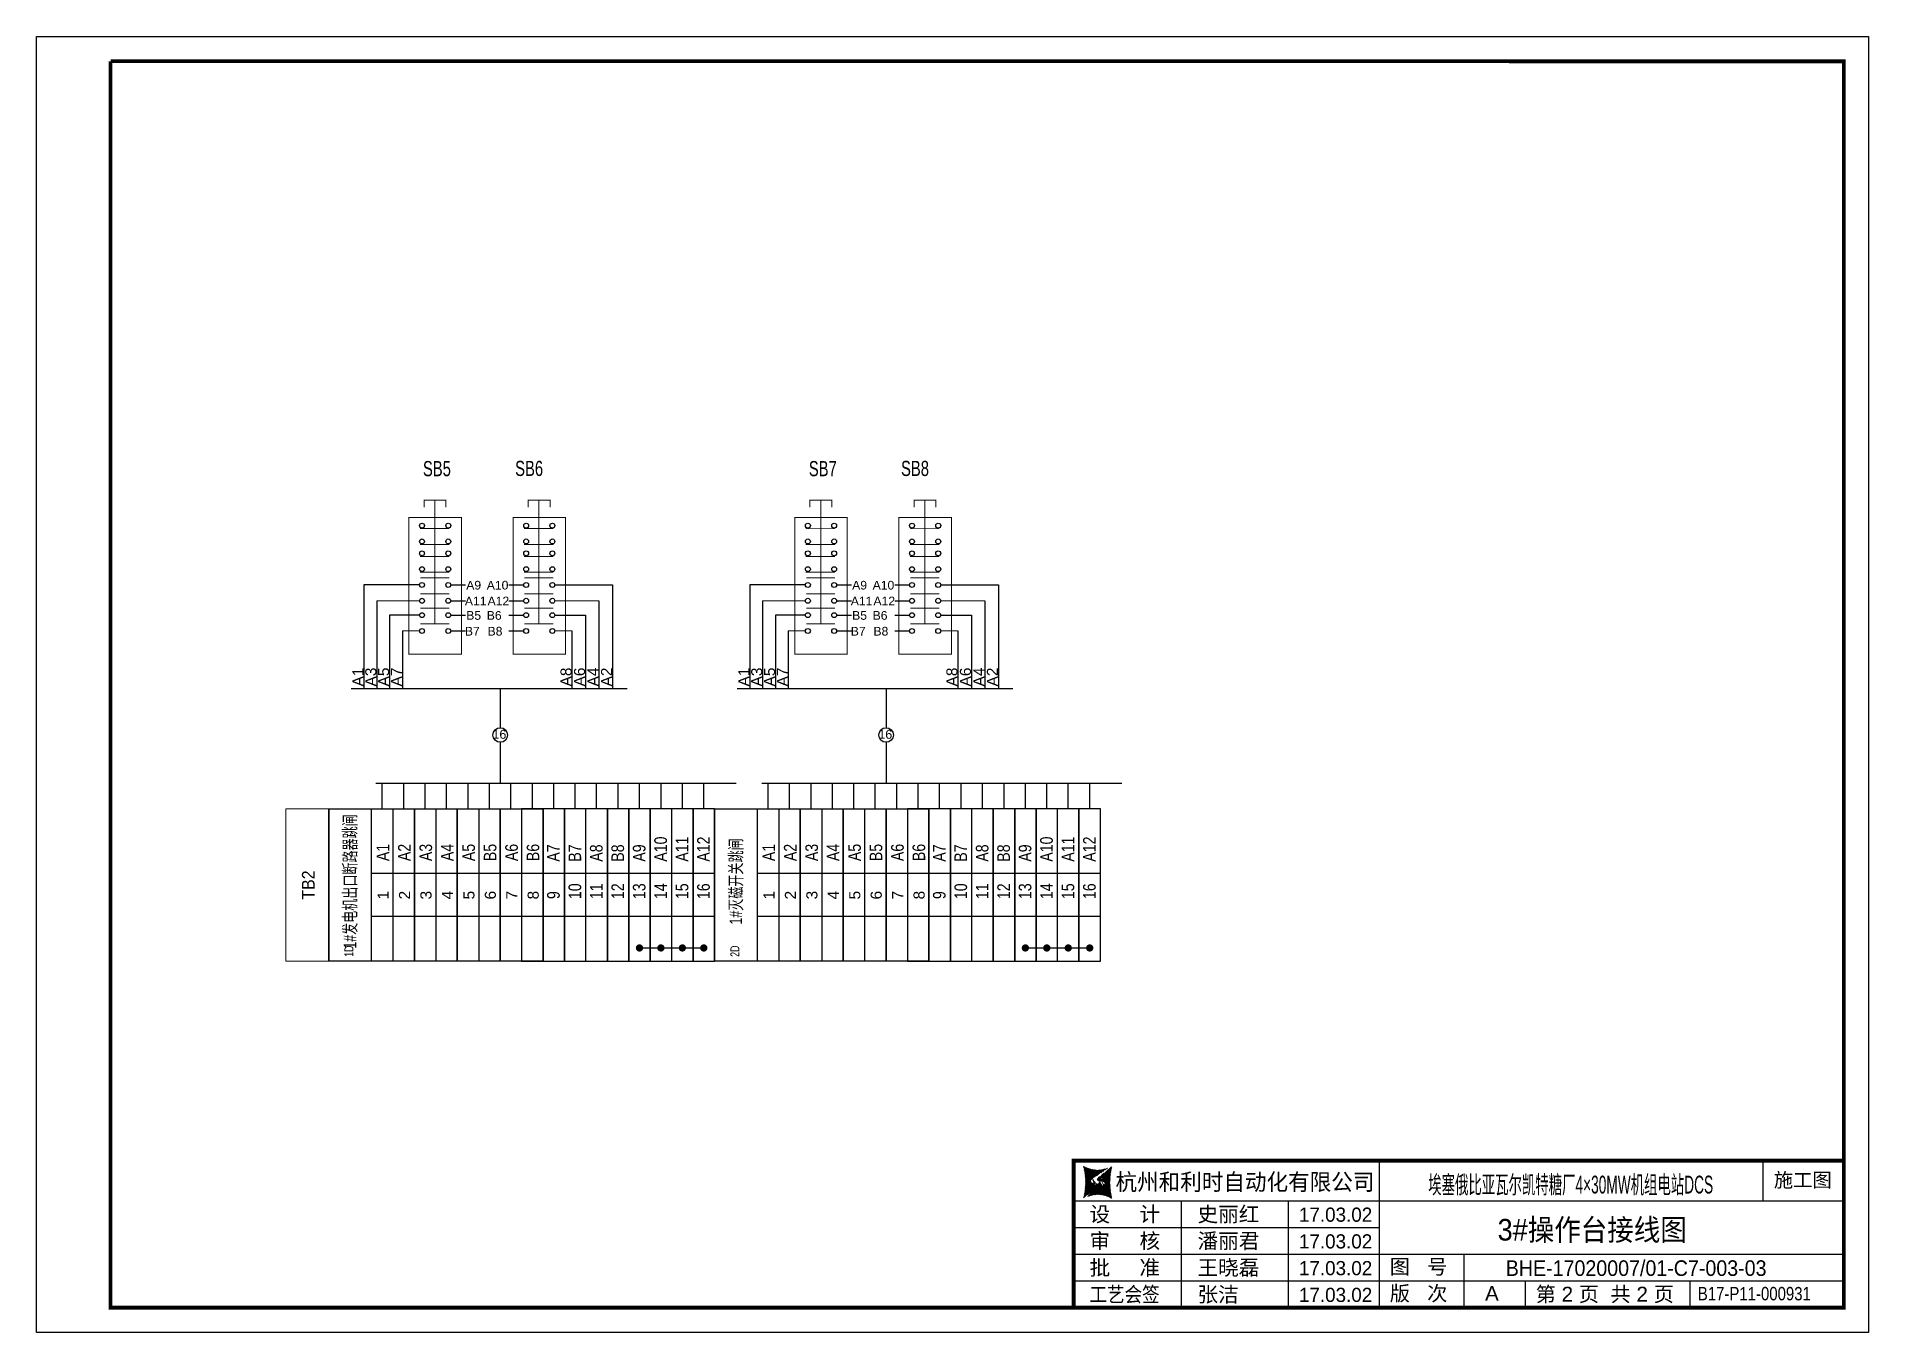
# Model space of a CAD drawing. Extents: x -6428 to 12880, y -7651 to 7267.
# Drawn here: x 8247 to 12880, y -4043 to -767 of the extents above; entities that cross this region are included whole.
import ezdxf
from ezdxf.enums import TextEntityAlignment as Align

# ---------------------------------------------------------------- set-up
doc = ezdxf.new("R2010")
doc.units = 0
doc.header["$LTSCALE"] = 10
doc.header["$MEASUREMENT"] = 0
doc.layers.get('0').update_dxf_attribs({"linetype": 'CONTINUOUS'})
for name, color, linetype in [('接线端子', 7, 'CONTINUOUS'), ('操作台', 7, 'CONTINUOUS'), ('标准图框及表格', 7, 'CONTINUOUS')]:
    doc.layers.add(name, color=color, linetype=linetype)
doc.styles.add('HZ', font='arial.ttf')
pattern_1 = [(44.99999999999999, (62644.0067448291, -8867.199472524246), (-0.0585086954904412, 0.0585086954904411), [])]

msp = doc.modelspace()

# ---------------------------------------------------------------- texts
at = {"style": 'HZ', "width": 0.7}
for tag, p in [('SB5', (9259.644724763544, -1878.286478894224)), ('SB6', (9492.83170178801, -1877.7556830198)), ('SB7', (10235.70665917389, -1878.298403854176)), ('SB8', (10468.89363619836, -1877.767607979752))]:
    msp.add_attdef(tag, text='按钮型号', height=38.29811039291924, dxfattribs=at).set_placement(p, align=Align.CENTER)
at = {"layer": '接线端子', "style": 'HZ'}
for p in [(9417.728238476446, -2542.204662947669), (10393.79017288679, -2542.216587907621)]:
    msp.add_attdef('16', text='8', height=22.5356902056, dxfattribs=at).set_placement(p, align=Align.CENTER)
at = {"layer": '接线端子', "style": 'HZ', "width": 0.7}
for tag, p in [('1#发电机出口断路器跳闸', (9055.623654283581, -2902.868802119187)), ('1#灭磁开关跳闸', (10031.68558869393, -2902.880727079139))]:
    msp.add_attdef(tag, text='端子上标识', height=31.94434086643795, rotation=90, dxfattribs=at).set_placement(p, align=Align.CENTER)
at = {"layer": '接线端子', "style": 'HZ'}
for tag, p, s, height, width in [('A1', (9138.982405439609, -2851.499896622185), '线号', 31.94434086643807, 0.8), ('A2', (9193.206711316809, -2851.499896622183), '线号', 31.94434086643807, 0.8), ('A3', (9247.431017193998, -2851.499896622185), '线号', 31.94434086643807, 0.8), ('A4', (9301.655323071194, -2851.499896622183), '线号', 31.94434086643807, 0.8), ('A5', (9355.87962894839, -2851.499896622185), '线号', 31.94434086643807, 0.8), ('B5', (9410.103934825587, -2851.499896622184), '线号', 31.94434086643807, 0.8), ('A6', (9464.328240702776, -2851.499896622185), '线号', 31.94434086643807, 0.8), ('B6', (9518.552546579975, -2851.499896622184), '线号', 31.94434086643807, 0.8), ('A1', (10115.04433984996, -2851.511821582137), '线号', 31.94434086643807, 0.8), ('A2', (10169.26864572716, -2851.511821582135), '线号', 31.94434086643807, 0.8), ('A3', (10223.49295160434, -2851.511821582137), '线号', 31.94434086643807, 0.8), ('A4', (10277.71725748154, -2851.511821582135), '线号', 31.94434086643807, 0.8), ('A5', (10331.94156335874, -2851.511821582137), '线号', 31.94434086643807, 0.8), ('B5', (10386.16586923593, -2851.511821582136), '线号', 31.94434086643807, 0.8), ('A6', (10440.39017511312, -2851.511821582137), '线号', 31.94434086643807, 0.8), ('B6', (10494.61448099032, -2851.511821582136), '线号', 31.94434086643807, 0.8), ('1D', (9048.53109053381, -3093.503811140298), '端子标识', 22.81738633316996, 0.7), ('2D', (10024.59302494416, -3093.51573610025), '端子标识', 22.81738633316996, 0.7)]:
    msp.add_attdef(tag, p, s, height=height, rotation=90, dxfattribs=dict(at, width=width))
for tag, p in [('1', (9137.630989613019, -2937.583158299415)), ('2', (9191.855295490215, -2937.583158299414)), ('3', (9246.079601367408, -2937.583158299416)), ('4', (9300.303907244604, -2937.583158299414)), ('5', (9354.528213121797, -2937.583158299417)), ('6', (9408.752518998997, -2937.583158299414)), ('7', (9462.976824876187, -2937.583158299417)), ('8', (9517.201130753385, -2937.583158299414)), ('1', (10113.69292402337, -2937.595083259367)), ('2', (10167.91722990056, -2937.595083259366)), ('3', (10222.14153577776, -2937.595083259368)), ('4', (10276.36584165495, -2937.595083259366)), ('5', (10330.59014753214, -2937.595083259369)), ('6', (10384.81445340934, -2937.595083259366)), ('7', (10439.03875928653, -2937.595083259369)), ('8', (10493.26306516373, -2937.595083259366))]:
    msp.add_attdef(tag, text='端子序号', height=28.16961275699999, rotation=90, dxfattribs=at).set_placement(p, align=Align.CENTER)
at = {"layer": '操作台', "linetype": 'Continuous', "lineweight": 5, "style": 'HZ'}
for s, p in [('A9', (9333.837182798929, -2164.873273115166)), ('A10', (9385.725030956875, -2164.873273115166)), ('A9', (10309.89911720928, -2164.885198075118)), ('A10', (10361.78696536722, -2164.885198075118)), ('A11', (9330.411622422918, -2204.832051041872)), ('B5', (9333.837182798929, -2241.297236695818)), ('A12', (9387.780622460366, -2204.832051041872)), ('B6', (9385.725030956875, -2241.297236695818)), ('A11', (10306.47355683327, -2204.843976001824)), ('B5', (10309.89911720928, -2241.30916165577)), ('A12', (10363.84255687071, -2204.843976001824)), ('B6', (10361.78696536722, -2241.30916165577)), ('B7', (9330.411622422918, -2281.256014622522)), ('B8', (9387.780622460366, -2281.256014622522)), ('B7', (10306.47355683327, -2281.267939582474)), ('B8', (10363.84255687071, -2281.267939582474))]:
    msp.add_text(s, height=22, dxfattribs=at).set_placement(p)
for s, p in [('A1', (9073.91578977235, -2409.932776018238)), ('A3', (9106.405217055793, -2409.932776018238)), ('A5', (9138.894644339238, -2409.932776018238)), ('A7', (9171.38407162268, -2409.932776018238)), ('A8', (9600.190435269129, -2409.932776018238)), ('A6', (9634.346601316585, -2409.932776018238)), ('A4', (9668.502767364047, -2409.932776018238)), ('A2', (9702.658933411501, -2409.932776018238)), ('A1', (10049.9777241827, -2409.94470097819)), ('A3', (10082.46715146614, -2409.94470097819)), ('A5', (10114.95657874958, -2409.94470097819)), ('A7', (10147.44600603303, -2409.94470097819)), ('A8', (10576.25236967948, -2409.94470097819)), ('A6', (10610.40853572693, -2409.94470097819)), ('A4', (10644.56470177439, -2409.94470097819)), ('A2', (10678.72086782185, -2409.94470097819))]:
    msp.add_text(s, height=28, rotation=90, dxfattribs=at).set_placement(p)
at = {"layer": '操作台', "linetype": 'Continuous', "lineweight": 5, "style": 'HZ', "width": 0.8}
for s, p in [('A7', (9570.26572551004, -2852.941550027002)), ('B7', (9624.490031387235, -2852.941550027005)), ('A8', (9678.71433726443, -2852.941550027005)), ('B8', (9732.938643141626, -2852.94155002701)), ('A9', (9787.16294901882, -2852.941550027007)), ('A10', (9841.387254896015, -2852.941550027012)), ('A11', (9895.61156077321, -2852.941550027012)), ('A12', (9949.835866650406, -2852.941550027016)), ('A7', (10546.32765992039, -2852.953474986954)), ('B7', (10600.55196579758, -2852.953474986957)), ('A8', (10654.77627167478, -2852.953474986957)), ('B8', (10709.00057755197, -2852.953474986962)), ('A9', (10763.22488342917, -2852.953474986959)), ('A10', (10817.44918930636, -2852.953474986964)), ('A11', (10871.67349518356, -2852.953474986964)), ('A12', (10925.89780106075, -2852.953474986968)), ('10', (9624.490031387235, -2947.436408938884)), ('11', (9678.71433726443, -2947.436408938884)), ('12', (9732.938643141626, -2947.436408938889)), ('13', (9787.16294901882, -2947.436408938886)), ('14', (9841.387254896015, -2947.436408938891)), ('15', (9895.61156077321, -2947.436408938891)), ('16', (9949.835866650406, -2947.436408938896)), ('10', (10600.55196579758, -2947.448333898836)), ('11', (10654.77627167478, -2947.448333898836)), ('12', (10709.00057755197, -2947.448333898841)), ('13', (10763.22488342917, -2947.448333898838)), ('14', (10817.44918930636, -2947.448333898843)), ('15', (10871.67349518356, -2947.448333898843)), ('16', (10925.89780106075, -2947.448333898848)), ('9', (9570.26572551004, -2947.436408938881)), ('9', (10546.32765992039, -2947.448333898833))]:
    msp.add_text(s, height=31.94434086643808, rotation=90, dxfattribs=at).set_placement(p)
at = {"layer": '操作台', "style": 'HZ', "width": 0.9}
msp.add_text('TB2', height=32.01923078460001, rotation=90, dxfattribs=at).set_placement((8950.19851000443, -2948.857450834202))

# ---------------------------------------------------------------- blocks, each defined once
blk = doc.blocks.new('A4横图框')
at = {"layer": '标准图框及表格'}
h = blk.add_hatch(dxfattribs=at)
h.set_pattern_fill('ANSI31', color=5, scale=0.6619503254347141, style=0)
h.set_pattern_definition(pattern_1)
edge = h.paths.add_edge_path()
edge.add_arc((172.0496336600836, 30.69212609582466), 4.385420906004984, 238.1092081981574, 291.6531626184828)
edge.add_line((173.6677973982941, 26.61616453574824), (171.196811844281, 24.96342290218163))
edge.add_arc((159.3070898954674, 24.3208542135166), 10.7566927883141, 346.3915348661823, 374.2500326978036)
edge.add_line((169.7618019691645, 21.78995808790059), (171.9104852834489, 23.56403812982753))
edge.add_line((171.4204084507573, 24.1656820832199), (171.8022310894366, 24.1166197839688))
edge.add_spline(control_points=[(171.9076070613291, 23.5612403362524), (171.9782900895288, 23.62994398235459), (172.1063522407994, 23.75441992713461), (172.0982616688188, 24.08853178891007), (171.9041487548593, 24.10756342964889), (171.8004776051012, 24.11772778213201)], knot_values=[0, 0, 0, 0, 0.4839426457554279, 0.8767979790800492, 1.327118297953632, 1.327118297953632, 1.327118297953632, 1.327118297953632], weights=[1, 1, 1, 1, 1, 1], degree=3, periodic=0)
edge.add_spline(control_points=[(171.1960063120995, 24.96162603088887), (171.1383141229226, 24.91365774510486), (171.0341186915675, 24.8270242458879), (170.9598882847849, 24.7139107687239), (170.9267586692795, 24.6634273324584)], knot_values=[0, 0, 0, 0, 0.3714719093679447, 0.6708997588589845, 0.6708997588589845, 0.6708997588589845, 0.6708997588589845], weights=[1, 1, 1, 1, 1], degree=3, periodic=0)
edge.add_spline(control_points=[(171.0177855927386, 24.80139777460717), (170.9739837601, 24.75182568643358), (170.8874405854212, 24.63411966883577), (170.9097232617123, 24.3685217488732), (171.1438352137548, 24.19634813917073), (171.3287228371982, 24.17648276396212), (171.4184515092992, 24.16684180637679)], knot_values=[0.7541598914195891, 0.7541598914195891, 0.7541598914195891, 0.7541598914195891, 1.341857983071981, 2.043049761279585, 2.907443457733577, 3.722510221717078, 3.722510221717078, 3.722510221717078, 3.722510221717078], weights=[1, 1, 1, 1, 1, 1, 1], degree=3, periodic=0)
h = blk.add_hatch(dxfattribs=at)
h.set_pattern_fill('ANSI31', color=3, scale=0.6619503254347141, style=0)
h.set_pattern_definition(pattern_1)
edge = h.paths.add_edge_path()
edge.add_line((172.3049198977887, 24.52368860467541), (172.721034344714, 24.47090439472086))
edge.add_spline(control_points=[(172.1916602588671, 25.0804680907735), (172.1209772306528, 25.01176444467858), (171.9929150793969, 24.88728849988405), (172.0010056513629, 24.55317663812311), (172.1951185653369, 24.534144997377), (172.2987897150951, 24.52398064490117)], knot_values=[0, 0, 0, 0, 0.4839426457555314, 0.8767979790801576, 1.327118297953697, 1.327118297953697, 1.327118297953697, 1.327118297953697], weights=[1, 1, 1, 1, 1, 1], degree=3, periodic=0)
edge.add_line((174.3374653510318, 26.85175033912531), (172.1887820367474, 25.07767029719838))
edge.add_spline(control_points=[(173.1119433092453, 23.87664749850082), (173.1429732385941, 23.9160490896524), (173.2103720449149, 24.02492790509717), (173.1895440584403, 24.27318667815998), (172.9554321064269, 24.44536028784789), (172.7705444829544, 24.46522566305651), (172.6808158108824, 24.47486662065639)], knot_values=[0.8947336582581218, 0.8947336582581218, 0.8947336582581218, 0.8947336582581218, 1.341857983071981, 2.043049761279585, 2.907443457733577, 3.722510221717078, 3.722510221717078, 3.722510221717078, 3.722510221717078], weights=[1, 1, 1, 1, 1, 1, 1], degree=3, periodic=0)
edge.add_line((173.0325647221971, 23.79264395867943), (173.1243460055912, 23.89147256635482))
edge.add_line((172.905024764018, 23.67952689414087), (173.0325647221971, 23.79264395867212))
edge.add_line((170.431469921873, 22.02554389127766), (172.9024554758862, 23.67828552484428))
edge.add_arc((172.0496336600836, 17.94958233120851), 4.385420906004984, 58.1092081981576, 111.6531626184829)
edge.add_arc((184.7921774246996, 24.3208542135166), 10.7566927883141, 166.3915348661824, 194.2500326978025)
at = {"layer": '标准图框及表格', "color": 7}
for p, q in [((0.0013954609912616, 210.0032846437229), (297.0014441308175, 210.0032846437229)), ((0.0013954609912616, 0.0032502307208233), (0.0013954609912616, 210.0032846437229)), ((297.0014441308175, 210.0032846437229), (297.0014441308175, 0.0032502307208233)), ((217.7550332142755, 4.003284256038056), (217.7550332142755, 27.83661758936654)), ((279.9469701136921, 21.33661758936654), (279.9469701136921, 27.83661758936654)), ((168.1328066468058, 21.33661758936654), (292.9334290521556, 21.33661758936654)), ((185.6449392240147, 4.003284256038056), (185.6449392240292, 21.33661758936654)), ((203.0006413213422, 4.003284256038056), (203.0006413213568, 21.33661758936654)), ((168.1328066468058, 17.00328425603806), (217.7550332142755, 17.00328425603806)), ((168.1328066468058, 12.66995092270957), (292.9334290521556, 12.66995092270957)), ((231.4498319004824, 4.003284256038056), (231.4498319004824, 12.66995092270957)), ((168.1328066468058, 8.336617589373816), (292.9334290521556, 8.336617589373816)), ((241.4270588527042, 4.003284256038056), (241.4270588527042, 8.336617589373816)), ((268.120108647513, 4.003284256038056), (268.120108647513, 8.336617589373816)), ((168.1328066468058, 4.003284256038056), (292.9334290521556, 4.003284256038056)), ((297.0014441308175, 0.0032502307208233), (0.0013954609912616, 0.0032502307208233))]:
    blk.add_line(p, q, dxfattribs=at)
for points, const_width in [([(12.00143194437442, 206.0152988131507), (293.0014441308175, 206.0032506184056), (293.0014441308175, 4.003284256038056), (12.00143194437442, 4.003284256038056), (12.00143194437442, 206.0032506184056)], 0.6000000983228672), ([(292.9334290521556, 27.83661758937381), (168.1328066468058, 27.83661758937381), (168.1328066468058, 4.003284256038056)], 0.65)]:
    blk.add_lwpolyline(points, dxfattribs=dict(at, const_width=const_width))
at = {"layer": '标准图框及表格', "color": 5, "style": 'HZ'}
for s, p in [('pgqh', (170.0333635432534, 25.80304024583023)), ('hollilas', (170.0466366199025, 23.71374969515312))]:
    blk.add_text(s, height=0.4136785714285714, dxfattribs=at).set_placement(p)
at = {"layer": '标准图框及表格', "color": 3, "style": 'HZ'}
for s, height, p in [('auto', 0.6894642857142859, (172.1807441825285, 24.64895443542486)), ('hollysys', 0.3447321428571429, (172.3103532946761, 22.62004550448043))]:
    blk.add_text(s, height=height, dxfattribs=at).set_placement(p)
at = {"layer": '标准图框及表格', "color": 7, "style": 'HZ'}
for s, height, width, p in [('杭州和利时自动化有限公司', 2.7, 0.95, (174.9285941560083, 23.02911227819135)), ('工艺会签', 2.449999999999999, 0.85, (170.7212873600156, 4.927898099951165))]:
    blk.add_text(s, height=height, dxfattribs=dict(at, width=width)).set_placement(p)
for s, height, p in [('设     计', 2.449999999999999, (170.7212873600156, 17.92789809995847)), ('审     核', 2.449999999999999, (170.7212873600156, 13.59456476662271)), ('批     准', 2.449999999999999, (170.7212873600119, 9.261231433286953)), ('图   号', 2.399999999999999, (219.3988483406183, 9.450548544822992)), ('版   次', 2.399999999999999, (219.3988483406183, 5.117215211487234))]:
    blk.add_text(s, height=height, dxfattribs=at).set_placement(p)
at = {"layer": '标准图框及表格', "color": 7, "style": 'HZ', "flags": 8}
for tag, height, width, p in [('工程名称', 2.892696969694902, 0.65, (247.8353315485956, 22.94014901757174)), ('图纸名称', 3.499999999999999, 0.9, (252.2228085267316, 14.87880182043022))]:
    blk.add_attdef(tag, text='', height=height, dxfattribs=dict(at, width=width)).set_placement(p, align=Align.CENTER)
blk.add_attdef('设计阶段', text='', height=2.299999999999999, dxfattribs=at).set_placement((286.3714665038433, 23.54666542107214), align=Align.CENTER)
for tag, p, height in [('设计人', (188.2334199372244, 17.92789809995847), 2.449999999999999), ('审核人', (188.2334199372099, 13.59456476662271), 2.449999999999999), ('会签人', (188.2334199372099, 9.2612314332942), 2.449999999999999), ('批准人', (188.2334199371953, 4.927898099958441), 2.449999999999999), ('版次', (234.8449582635331, 5.117215211487234), 2.399999999999999), ('第几页共几页', (243.0562623004216, 4.991982186801863), 2.399999999999999)]:
    blk.add_attdef(tag, p, '', height=height, dxfattribs=at)
for tag, p, height, width in [('设计时间', (204.6762329055318, 17.92789809995847), 2.299999999999999, 0.95), ('审核时间', (204.6762329055318, 13.59456476662998), 2.299999999999999, 0.95), ('会签时间', (204.6762329055172, 9.2612314332942), 2.299999999999999, 0.95), ('图纸编号', (238.2096247235004, 9.144936985527348), 2.531109848483039, 0.9), ('批准时间', (204.6762329055172, 4.927898099958441), 2.299999999999999, 0.95), ('图纸标准', (269.3453519223485, 5.193019987101081), 2.169522727271176, 0.8)]:
    blk.add_attdef(tag, p, '', height=height, dxfattribs=dict(at, width=width))

# ---------------------------------------------------------------- hatches: boundary and pattern name
for points in [[(9781.34609259784, -3071.071872804563, 0.9999999999984408), (9762.680688213759, -3071.071872804563, 0.99999999999922)], [(9835.570398475036, -3071.071872804563, 0.9999999999984408), (9816.904994090954, -3071.071872804563, 0.99999999999922)], [(9889.794704352233, -3071.071872804566, 0.9999999999984408), (9871.129299968148, -3071.071872804566, 0.99999999999922)], [(9944.019010229425, -3071.071872804568, 0.9999999999984408), (9925.353605845343, -3071.071872804568, 0.99999999999922)], [(10757.40802700819, -3071.083797764515, 0.9999999999984408), (10738.74262262411, -3071.083797764515, 0.99999999999922)], [(10811.63233288538, -3071.083797764515, 0.9999999999984408), (10792.9669285013, -3071.083797764515, 0.99999999999922)], [(10865.85663876258, -3071.083797764518, 0.9999999999984408), (10847.1912343785, -3071.083797764518, 0.99999999999922)], [(10920.08094463977, -3071.08379776452, 0.9999999999984408), (10901.41554025569, -3071.08379776452, 0.99999999999922)]]:
    msp.add_hatch(color=256).paths.add_polyline_path(points)

# ---------------------------------------------------------------- linework, layer by layer
for p, q in [((9215.74535888766, -2153.222770111935), (9074.916773602436, -2153.222770111935)), ((9074.916773602436, -2153.222770111935), (9074.916773602436, -2415.540324774788)), ((9557.904082107636, -2153.222770111935), (9703.659917241586, -2153.222770111935)), ((9703.659917241586, -2153.222770111935), (9703.659917241586, -2415.540324774788)), ((10191.80729329801, -2153.234695071887), (10050.97870801278, -2153.234695071887)), ((10050.97870801278, -2153.234695071887), (10050.97870801278, -2415.55224973474)), ((10533.96601651798, -2153.234695071887), (10679.72185165193, -2153.234695071887)), ((10679.72185165193, -2153.234695071887), (10679.72185165193, -2415.55224973474)), ((9107.40620088588, -2193.18154803864), (9107.40620088588, -2415.540324774788)), ((9669.50375119413, -2193.18154803864), (9669.50375119413, -2415.540324774788)), ((10083.46813529623, -2193.193472998592), (10083.46813529623, -2415.55224973474)), ((10645.56568560448, -2193.193472998592), (10645.56568560448, -2415.55224973474)), ((9139.895628169323, -2229.646733692586), (9139.895628169323, -2415.540324774788)), ((9215.74535888766, -2229.646733692586), (9139.895628169323, -2229.646733692586)), ((9172.385055452767, -2269.605511619291), (9172.385055452767, -2415.540324774788)), ((9557.904082107636, -2229.646733692586), (9635.347585146672, -2229.646733692586)), ((9601.191419099214, -2269.605511619291), (9601.191419099214, -2415.540324774788)), ((9635.347585146672, -2229.646733692586), (9635.347585146672, -2415.540324774788)), ((10115.95756257967, -2229.658658652538), (10115.95756257967, -2415.55224973474)), ((10191.80729329801, -2229.658658652538), (10115.95756257967, -2229.658658652538)), ((10148.44698986311, -2269.617436579243), (10148.44698986311, -2415.55224973474)), ((10533.96601651798, -2229.658658652538), (10611.40951955702, -2229.658658652538)), ((10577.25335350956, -2269.617436579243), (10577.25335350956, -2415.55224973474)), ((10611.40951955702, -2229.658658652538), (10611.40951955702, -2415.55224973474))]:
    msp.add_line(p, q)
at = {"lineweight": 0}
for p, q in [((9215.745358887729, -2193.18154803864), (9107.40620088588, -2193.18154803864)), ((9557.904082107565, -2193.18154803864), (9669.50375119413, -2193.18154803864)), ((10191.80729329808, -2193.193472998592), (10083.46813529623, -2193.193472998592)), ((10533.96601651791, -2193.193472998592), (10645.56568560448, -2193.193472998592)), ((9215.745358887729, -2269.605511619291), (9172.385055452767, -2269.605511619291)), ((9557.904082107565, -2269.605511619291), (9601.191419099214, -2269.605511619291)), ((10191.80729329808, -2269.617436579243), (10148.44698986311, -2269.617436579243)), ((10533.96601651791, -2269.617436579243), (10577.25335350956, -2269.617436579243))]:
    msp.add_line(p, q, dxfattribs=at)
for points, const_width in [([(9282.47774513172, -1938.491949429093), (9226.025699085472, -1938.491949429093)], 2.489637551753935), ([(9227.078553662102, -1937.264582313798), (9227.078553662102, -1957.418396766788)], 2.489637551753935), ([(9254.251722108595, -2251.778147501227), (9254.251722108595, -1938.491949429093)], 2.489637551753935), ([(9282.47774513172, -1937.264582313798), (9282.47774513172, -1957.418396766788)], 2.489637551753935), ([(9545.79794587944, -1938.491949429093), (9489.345899833192, -1938.491949429093)], 2.489637551753935), ([(9490.398754409822, -1937.264582313798), (9490.398754409822, -1957.418396766788)], 2.489637551753935), ([(9517.571922856316, -2251.778147501227), (9517.571922856316, -1938.491949429093)], 2.489637551753935), ([(9545.79794587944, -1937.264582313798), (9545.79794587944, -1957.418396766788)], 2.489637551753935), ([(10258.53967954207, -1938.503874389045), (10202.08763349582, -1938.503874389045)], 2.489637551753935), ([(10203.14048807245, -1937.27650727375), (10203.14048807245, -1957.43032172674)], 2.489637551753935), ([(10230.31365651894, -2251.790072461179), (10230.31365651894, -1938.503874389045)], 2.489637551753935), ([(10258.53967954207, -1937.27650727375), (10258.53967954207, -1957.43032172674)], 2.489637551753935), ([(10521.85988028979, -1938.503874389045), (10465.40783424354, -1938.503874389045)], 2.489637551753935), ([(10466.46068882017, -1937.27650727375), (10466.46068882017, -1957.43032172674)], 2.489637551753935), ([(10493.63385726666, -2251.790072461179), (10493.63385726666, -1938.503874389045)], 2.489637551753935), ([(10521.85988028979, -1937.27650727375), (10521.85988028979, -1957.43032172674)], 2.489637551753935), ([(9188.774285410356, -1982.488924673788), (9321.554954837218, -1982.488924673788), (9321.554954837218, -2327.976375489779), (9188.774285410356, -2327.976375489779), (9188.774285410356, -1982.488924673788)], 2.489637551753935), ([(9452.094486158072, -1982.488924673788), (9584.875155584938, -1982.488924673788), (9584.875155584938, -2327.976375489779), (9452.094486158072, -2327.976375489779), (9452.094486158072, -1982.488924673788)], 2.489637551753935), ([(10164.8362198207, -1982.50084963374), (10297.61688924757, -1982.50084963374), (10297.61688924757, -2327.988300449731), (10164.8362198207, -2327.988300449731), (10164.8362198207, -1982.50084963374)], 2.489637551753935), ([(10428.15642056842, -1982.50084963374), (10560.93708999528, -1982.50084963374), (10560.93708999528, -2327.988300449731), (10428.15642056842, -2327.988300449731), (10428.15642056842, -1982.50084963374)], 2.489637551753935), ([(9216.67223473022, -2010.92816162603), (9290.879830059668, -2010.92816162603)], 2.489637551753935), ([(9479.99243547794, -2010.92816162603), (9554.200030807388, -2010.92816162603)], 2.489637551753935), ([(10192.73416914057, -2010.940086585982), (10266.94176447002, -2010.940086585982)], 2.489637551753935), ([(10456.05436988829, -2010.940086585982), (10530.26196521773, -2010.940086585982)], 2.489637551753935), ([(9216.67223473022, -2050.886939552736), (9290.879830059668, -2050.886939552736)], 2.489637551753935), ([(9216.67223473022, -2081.017692195282), (9290.879830059668, -2081.017692195282)], 2.489637551753935), ([(9479.99243547794, -2050.886939552736), (9554.200030807388, -2050.886939552736)], 2.489637551753935), ([(9479.99243547794, -2081.017692195282), (9554.200030807388, -2081.017692195282)], 2.489637551753935), ([(10192.73416914057, -2050.898864512688), (10266.94176447002, -2050.898864512688)], 2.489637551753935), ([(10192.73416914057, -2081.029617155234), (10266.94176447002, -2081.029617155234)], 2.489637551753935), ([(10456.05436988829, -2050.898864512688), (10530.26196521773, -2050.898864512688)], 2.489637551753935), ([(10456.05436988829, -2081.029617155234), (10530.26196521773, -2081.029617155234)], 2.489637551753935), ([(9216.67223473022, -2120.976470121986), (9290.879830059668, -2120.976470121986)], 2.489637551753935), ([(9479.99243547794, -2120.976470121986), (9554.200030807388, -2120.976470121986)], 2.489637551753935), ([(10192.73416914057, -2120.988395081938), (10266.94176447002, -2120.988395081938)], 2.489637551753935), ([(10456.05436988829, -2120.988395081938), (10530.26196521773, -2120.988395081938)], 2.489637551753935), ([(9217.623614157528, -2135.395405993869), (9290.879830059668, -2135.395405993869)], 2.489637551753935), ([(9217.623614157528, -2175.354183920575), (9290.879830059668, -2175.354183920575)], 2.489637551753935), ([(9480.943814905244, -2135.395405993869), (9554.200030807388, -2135.395405993869)], 2.489637551753935), ([(9480.943814905244, -2175.354183920575), (9554.200030807388, -2175.354183920575)], 2.489637551753935), ([(10193.68554856788, -2135.407330953821), (10266.94176447002, -2135.407330953821)], 2.489637551753935), ([(10193.68554856788, -2175.366108880527), (10266.94176447002, -2175.366108880527)], 2.489637551753935), ([(10457.00574931559, -2135.407330953821), (10530.26196521773, -2135.407330953821)], 2.489637551753935), ([(10457.00574931559, -2175.366108880527), (10530.26196521773, -2175.366108880527)], 2.489637551753935), ([(9217.623614157528, -2211.819369574521), (9290.879830059668, -2211.819369574521)], 2.489637551753935), ([(9480.943814905244, -2211.819369574521), (9554.200030807388, -2211.819369574521)], 2.489637551753935), ([(10193.68554856788, -2211.831294534473), (10266.94176447002, -2211.831294534473)], 2.489637551753935), ([(10457.00574931559, -2211.831294534473), (10530.26196521773, -2211.831294534473)], 2.489637551753935), ([(9217.623614157528, -2251.778147501227), (9290.879830059668, -2251.778147501227)], 2.489637551753935), ([(9480.943814905244, -2251.778147501227), (9554.200030807388, -2251.778147501227)], 2.489637551753935), ([(10193.68554856788, -2251.790072461179), (10266.94176447002, -2251.790072461179)], 2.489637551753935), ([(10457.00574931559, -2251.790072461179), (10530.26196521773, -2251.790072461179)], 2.489637551753935), ([(9042.584257923681, -2415.540324774788), (9740.994830216514, -2415.540324774788)], 2.85396376021842), ([(10018.64619233403, -2415.55224973474), (10717.05676462686, -2415.55224973474)], 2.85396376021842)]:
    msp.add_lwpolyline(points, dxfattribs=dict(const_width=const_width))
at = {"const_width": 5.239058002354062}
for points in [[(9771.923693315603, -3073.553525888091, 1), (9771.923693315603, -3068.314467885727, 1)], [(9826.1479991928, -3073.553525888091, 1), (9826.1479991928, -3068.314467885727, 1)], [(9880.372305069995, -3073.553525888091, 1), (9880.372305069995, -3068.314467885727, 1)], [(9934.596610947188, -3073.553525888094, 1), (9934.596610947188, -3068.314467885731, 1)], [(10747.98562772595, -3073.565450848043, 1), (10747.98562772595, -3068.326392845679, 1)], [(10802.20993360315, -3073.565450848043, 1), (10802.20993360315, -3068.326392845679, 1)], [(10856.43423948034, -3073.565450848043, 1), (10856.43423948034, -3068.326392845679, 1)], [(10910.65854535754, -3073.565450848046, 1), (10910.65854535754, -3068.326392845683, 1)]]:
    msp.add_lwpolyline(points, format="xyb", close=True, dxfattribs=at)
for centre in [(9221.969452767113, -2003.215683689275), (9221.969452767113, -2043.174461615981), (9288.359787480462, -2003.215683689275), (9288.359787480462, -2043.174461615981), (9485.289653514828, -2003.215683689275), (9485.289653514828, -2043.174461615981), (9551.679988228181, -2003.215683689275), (9551.679988228181, -2043.174461615981), (10198.03138717746, -2003.227608649227), (10198.03138717746, -2043.186386575933), (10264.42172189081, -2003.227608649227), (10264.42172189081, -2043.186386575933), (10461.35158792518, -2003.227608649227), (10461.35158792518, -2043.186386575933), (10527.74192263853, -2003.227608649227), (10527.74192263853, -2043.186386575933), (9221.969452767113, -2073.305214258524), (9288.359787480462, -2073.305214258524), (9485.289653514828, -2073.305214258524), (9551.679988228181, -2073.305214258524), (10198.03138717746, -2073.317139218476), (10264.42172189081, -2073.317139218476), (10461.35158792518, -2073.317139218476), (10527.74192263853, -2073.317139218476), (9221.969452767113, -2113.263992185229), (9288.359787480462, -2113.263992185229), (9485.289653514828, -2113.263992185229), (9551.679988228181, -2113.263992185229), (10198.03138717746, -2113.275917145181), (10264.42172189081, -2113.275917145181), (10461.35158792518, -2113.275917145181), (10527.74192263853, -2113.275917145181), (9221.969452767113, -2153.222770111935), (9288.359787480462, -2153.222770111935), (9485.289653514828, -2153.222770111935), (9551.679988228181, -2153.222770111935), (10198.03138717746, -2153.234695071887), (10264.42172189081, -2153.234695071887), (10461.35158792518, -2153.234695071887), (10527.74192263853, -2153.234695071887), (9221.969452767113, -2193.18154803864), (9221.969452767113, -2229.646733692586), (9288.359787480462, -2193.18154803864), (9288.359787480462, -2229.646733692586), (9485.289653514828, -2193.18154803864), (9485.289653514828, -2229.646733692586), (9551.679988228181, -2193.18154803864), (9551.679988228181, -2229.646733692586), (10198.03138717746, -2193.193472998592), (10198.03138717746, -2229.658658652538), (10264.42172189081, -2193.193472998592), (10264.42172189081, -2229.658658652538), (10461.35158792518, -2193.193472998592), (10461.35158792518, -2229.658658652538), (10527.74192263853, -2193.193472998592), (10527.74192263853, -2229.658658652538), (9221.969452767113, -2269.605511619291), (9288.359787480462, -2269.605511619291), (9485.289653514828, -2269.605511619291), (9551.679988228181, -2269.605511619291), (10198.03138717746, -2269.617436579243), (10264.42172189081, -2269.617436579243), (10461.35158792518, -2269.617436579243), (10527.74192263853, -2269.617436579243)]:
    msp.add_circle(centre, 6.224093879384835)
at = {"layer": '接线端子'}
for p, q in [((9419.741515785488, -2415.540324774791), (9419.741515785488, -2514.269768542746)), ((10395.80345019584, -2415.552249734743), (10395.80345019584, -2514.281693502698)), ((9419.741515785488, -2551.138890211707), (9419.741515785488, -2654.813815518924)), ((10395.80345019584, -2551.150815171659), (10395.80345019584, -2654.825740478876)), ((9120.66801468411, -2654.813815518918), (9120.66801468411, -2719.601914564406)), ((9174.89232056131, -2654.813815518918), (9174.89232056131, -2719.601914564406)), ((9229.116626438503, -2654.813815518923), (9229.116626438503, -2719.601914564412)), ((9283.340932315705, -2654.813815518923), (9283.340932315705, -2719.601914564412)), ((9337.565238192892, -2654.813815518924), (9337.565238192892, -2719.601914564412)), ((9391.386212932746, -2654.813815518924), (9391.386212932746, -2719.601914564412)), ((9446.013849947283, -2654.813815518924), (9446.013849947283, -2719.601914564412)), ((9500.238155824478, -2654.813815518924), (9500.238155824478, -2719.601914564412)), ((9608.686767578867, -2654.813815518932), (9608.686767578867, -2719.60191456442)), ((9717.135379333258, -2654.813815518935), (9717.135379333258, -2719.601914564424)), ((9771.384113831278, -2654.813815518924), (9771.384113831278, -2719.601914564412)), ((9825.58399108765, -2654.813815518937), (9825.58399108765, -2719.601914564427)), ((9879.808296964846, -2654.813815518937), (9879.808296964846, -2719.601914564427)), ((9934.03260284204, -2654.813815518924), (9934.03260284204, -2719.601914564412)), ((10096.72994909446, -2654.82574047887), (10096.72994909446, -2719.613839524358)), ((10150.95425497166, -2654.82574047887), (10150.95425497166, -2719.613839524358)), ((10205.17856084885, -2654.825740478875), (10205.17856084885, -2719.613839524364)), ((10259.40286672605, -2654.825740478875), (10259.40286672605, -2719.613839524364)), ((10313.62717260324, -2654.825740478876), (10313.62717260324, -2719.613839524364)), ((10367.44814734309, -2654.825740478876), (10367.44814734309, -2719.613839524364)), ((10422.07578435763, -2654.825740478876), (10422.07578435763, -2719.613839524364)), ((10476.30009023482, -2654.825740478876), (10476.30009023482, -2719.613839524364)), ((10584.74870198921, -2654.825740478884), (10584.74870198921, -2719.613839524372)), ((10693.19731374361, -2654.825740478887), (10693.19731374361, -2719.613839524376)), ((10747.44604824163, -2654.825740478876), (10747.44604824163, -2719.613839524364)), ((10801.645925498, -2654.825740478889), (10801.645925498, -2719.613839524379)), ((10855.87023137519, -2654.825740478889), (10855.87023137519, -2719.613839524379)), ((10910.09453725239, -2654.825740478876), (10910.09453725239, -2719.613839524364)), ((8985.824965180294, -2719.601914564406), (8985.824965180294, -3104.290270559447)), ((8985.824965180294, -2719.601914564406), (9202.722188689084, -2719.601914564402)), ((8985.824965180294, -2719.601914564404), (8985.824965180294, -3103.681032402662)), ((9094.273576934695, -3104.290270559449), (9094.273576934695, -2719.601914564408)), ((9148.497882811891, -2719.601914564406), (9148.497882811891, -3104.290270559449)), ((9202.722188689084, -2719.601914564402), (9202.722188689084, -3104.290270559446)), ((9202.722188689084, -2719.601914564406), (9202.722188689084, -3104.290270559449)), ((9202.722188689084, -2719.601914564405), (9202.722188689084, -3104.290270559446)), ((9202.722188689084, -2719.601914564402), (9202.722188689084, -3104.290270559442)), ((9202.722188689084, -2719.601914564406), (9202.722188689084, -3104.290270559447)), ((9202.722188689084, -3104.290270559449), (9202.722188689084, -2719.601914564409)), ((9202.722188689084, -2719.601914564409), (9202.722188689084, -3104.290270559449)), ((9256.94649456628, -2719.601914564408), (9256.94649456628, -3104.290270559449)), ((9311.170800443473, -2719.601914564402), (9311.170800443473, -3104.290270559446)), ((9311.170800443473, -2719.601914564408), (9311.170800443473, -3104.290270559449)), ((9311.170800443473, -2719.601914564405), (9311.170800443473, -3104.290270559446)), ((9311.170800443473, -2719.601914564402), (9311.170800443473, -3104.290270559442)), ((9311.170800443473, -2719.601914564408), (9311.170800443473, -3104.290270559448)), ((9311.170800443473, -2719.601914564402), (9311.170800443473, -3104.290270559446)), ((9311.170800443473, -2719.601914564408), (9311.170800443473, -3104.290270559449)), ((9311.170800443473, -2719.601914564405), (9311.170800443473, -3104.290270559446)), ((9311.170800443473, -2719.601914564402), (9311.170800443473, -3104.290270559442)), ((9311.170800443473, -2719.601914564408), (9311.170800443473, -3104.290270559448)), ((9311.170800443473, -3104.290270559452), (9311.170800443473, -2719.60191456441)), ((9311.170800443473, -2719.60191456441), (9311.170800443473, -3104.290270559452)), ((9365.39510632067, -2719.601914564408), (9365.39510632067, -3104.290270559452)), ((9419.619412197866, -2719.601914564404), (9419.619412197866, -3104.290270559446)), ((9419.619412197866, -2719.601914564408), (9419.619412197866, -3104.290270559452)), ((9419.619412197866, -2719.601914564405), (9419.619412197866, -3104.290270559446)), ((9419.619412197866, -2719.601914564404), (9419.619412197866, -3104.290270559444)), ((9419.619412197866, -2719.601914564408), (9419.619412197866, -3104.290270559448)), ((9419.619412197866, -2719.601914564402), (9419.619412197866, -3104.290270559446)), ((9419.619412197866, -2719.601914564408), (9419.619412197866, -3104.290270559449)), ((9419.619412197866, -2719.601914564405), (9419.619412197866, -3104.290270559446)), ((9419.619412197866, -2719.601914564402), (9419.619412197866, -3104.290270559442)), ((9419.619412197866, -2719.601914564408), (9419.619412197866, -3104.290270559448)), ((9419.619412197866, -2719.601914564402), (9419.619412197866, -3104.290270559446)), ((9419.619412197866, -2719.601914564408), (9419.619412197866, -3104.290270559449)), ((9419.619412197866, -2719.601914564405), (9419.619412197866, -3104.290270559446)), ((9419.619412197866, -2719.601914564402), (9419.619412197866, -3104.290270559442)), ((9419.619412197866, -2719.601914564408), (9419.619412197866, -3104.290270559448)), ((9419.619412197866, -3104.290270559452), (9419.619412197866, -2719.60191456441)), ((9419.619412197866, -2719.60191456441), (9419.619412197866, -3104.290270559452)), ((9473.843718075059, -2719.601914564408), (9473.843718075059, -3104.290270559452)), ((9528.068023952253, -2719.601914564404), (9528.068023952253, -3104.290270559446)), ((9528.068023952253, -2719.601914564408), (9528.068023952253, -3104.290270559452)), ((9528.068023952253, -2719.601914564405), (9528.068023952253, -3104.290270559446)), ((9528.068023952253, -2719.601914564404), (9528.068023952253, -3104.290270559444)), ((9528.068023952253, -2719.601914564408), (9528.068023952253, -3104.290270559448)), ((9961.886899590641, -2719.613839524358), (9961.886899590641, -3104.302195519399)), ((9961.886899590641, -2719.613839524358), (10178.78412309943, -2719.613839524354)), ((9961.886899590641, -2719.613839524356), (9961.886899590641, -3103.692957362614)), ((10070.33551134504, -3104.302195519401), (10070.33551134504, -2719.61383952436)), ((10124.55981722224, -2719.613839524358), (10124.55981722224, -3104.302195519401)), ((10178.78412309943, -2719.613839524354), (10178.78412309943, -3104.302195519398)), ((10178.78412309943, -2719.613839524358), (10178.78412309943, -3104.302195519401)), ((10178.78412309943, -2719.613839524357), (10178.78412309943, -3104.302195519398)), ((10178.78412309943, -2719.613839524354), (10178.78412309943, -3104.302195519394)), ((10178.78412309943, -2719.613839524358), (10178.78412309943, -3104.302195519399)), ((10178.78412309943, -3104.302195519401), (10178.78412309943, -2719.613839524361)), ((10178.78412309943, -2719.613839524361), (10178.78412309943, -3104.302195519401)), ((10233.00842897663, -2719.61383952436), (10233.00842897663, -3104.302195519401)), ((10287.23273485382, -2719.613839524354), (10287.23273485382, -3104.302195519398)), ((10287.23273485382, -2719.61383952436), (10287.23273485382, -3104.302195519401)), ((10287.23273485382, -2719.613839524357), (10287.23273485382, -3104.302195519398)), ((10287.23273485382, -2719.613839524354), (10287.23273485382, -3104.302195519394)), ((10287.23273485382, -2719.61383952436), (10287.23273485382, -3104.3021955194)), ((10287.23273485382, -2719.613839524354), (10287.23273485382, -3104.302195519398)), ((10287.23273485382, -2719.61383952436), (10287.23273485382, -3104.302195519401)), ((10287.23273485382, -2719.613839524357), (10287.23273485382, -3104.302195519398)), ((10287.23273485382, -2719.613839524354), (10287.23273485382, -3104.302195519394)), ((10287.23273485382, -2719.61383952436), (10287.23273485382, -3104.3021955194)), ((10287.23273485382, -3104.302195519404), (10287.23273485382, -2719.613839524362)), ((10287.23273485382, -2719.613839524362), (10287.23273485382, -3104.302195519404)), ((10341.45704073102, -2719.61383952436), (10341.45704073102, -3104.302195519404)), ((10395.68134660821, -2719.613839524356), (10395.68134660821, -3104.302195519398)), ((10395.68134660821, -2719.61383952436), (10395.68134660821, -3104.302195519404)), ((10395.68134660821, -2719.613839524357), (10395.68134660821, -3104.302195519398)), ((10395.68134660821, -2719.613839524356), (10395.68134660821, -3104.302195519396)), ((10395.68134660821, -2719.61383952436), (10395.68134660821, -3104.3021955194)), ((10395.68134660821, -2719.613839524354), (10395.68134660821, -3104.302195519398)), ((10395.68134660821, -2719.61383952436), (10395.68134660821, -3104.302195519401)), ((10395.68134660821, -2719.613839524357), (10395.68134660821, -3104.302195519398)), ((10395.68134660821, -2719.613839524354), (10395.68134660821, -3104.302195519394)), ((10395.68134660821, -2719.61383952436), (10395.68134660821, -3104.3021955194)), ((10395.68134660821, -2719.613839524354), (10395.68134660821, -3104.302195519398)), ((10395.68134660821, -2719.61383952436), (10395.68134660821, -3104.302195519401)), ((10395.68134660821, -2719.613839524357), (10395.68134660821, -3104.302195519398)), ((10395.68134660821, -2719.613839524354), (10395.68134660821, -3104.302195519394)), ((10395.68134660821, -2719.61383952436), (10395.68134660821, -3104.3021955194)), ((10395.68134660821, -3104.302195519404), (10395.68134660821, -2719.613839524362)), ((10395.68134660821, -2719.613839524362), (10395.68134660821, -3104.302195519404)), ((10449.90565248541, -2719.61383952436), (10449.90565248541, -3104.302195519404)), ((10504.1299583626, -2719.613839524356), (10504.1299583626, -3104.302195519398)), ((10504.1299583626, -2719.61383952436), (10504.1299583626, -3104.302195519404)), ((10504.1299583626, -2719.613839524357), (10504.1299583626, -3104.302195519398)), ((10504.1299583626, -2719.613839524356), (10504.1299583626, -3104.302195519396)), ((10504.1299583626, -2719.61383952436), (10504.1299583626, -3104.3021955194)), ((9094.273576934693, -2882.274832196009), (9202.722188689087, -2882.274832196009)), ((9202.722188689082, -2882.27483219601), (9311.170800443477, -2882.27483219601)), ((9311.170800443471, -2882.27483219601), (9419.619412197866, -2882.27483219601)), ((9419.619412197862, -2882.27483219601), (9528.068023952257, -2882.27483219601)), ((10070.33551134504, -2882.286757155961), (10178.78412309943, -2882.286757155961)), ((10178.78412309943, -2882.286757155962), (10287.23273485382, -2882.286757155962)), ((10287.23273485382, -2882.286757155962), (10395.68134660821, -2882.286757155962)), ((10395.68134660821, -2882.286757155962), (10504.1299583626, -2882.286757155962)), ((9094.273576934693, -2990.723443950411), (9202.722188689087, -2990.723443950411)), ((9202.722188689082, -2990.723443950411), (9311.170800443477, -2990.723443950411)), ((9311.170800443471, -2990.723443950411), (9419.619412197866, -2990.723443950411)), ((9419.619412197862, -2990.723443950411), (9528.068023952257, -2990.723443950411)), ((10070.33551134504, -2990.735368910363), (10178.78412309943, -2990.735368910363)), ((10178.78412309943, -2990.735368910363), (10287.23273485382, -2990.735368910363)), ((10287.23273485382, -2990.735368910363), (10395.68134660821, -2990.735368910363)), ((10395.68134660821, -2990.735368910363), (10504.1299583626, -2990.735368910363)), ((9202.722188689084, -3104.290270559446), (8985.824965180294, -3104.290270559446)), ((10178.78412309943, -3104.302195519398), (9961.886899590641, -3104.302195519398))]:
    msp.add_line(p, q, dxfattribs=at)
for points in [[(9105.410169257517, -2654.81381551892), (9515.441609026457, -2654.81381551892)], [(10081.47210366786, -2654.825740478872), (10491.5035434368, -2654.825740478872)], [(8985.824965180294, -2719.601914564406), (9528.068023952253, -2719.601914564408), (9528.068023952253, -3104.290270559452), (8985.824965180294, -3104.290270559452), (8985.824965180294, -2719.601914564406)], [(9961.886899590641, -2719.613839524358), (10504.1299583626, -2719.61383952436), (10504.1299583626, -3104.302195519404), (9961.886899590641, -3104.302195519404), (9961.886899590641, -2719.613839524358)]]:
    msp.add_lwpolyline(points, dxfattribs=at)
for centre in [(9419.741515785488, -2532.704329377225), (10395.80345019584, -2532.716254337177)]:
    msp.add_circle(centre, 18.43456083447909, dxfattribs=at)
at = {"layer": '操作台'}
for p, q in [((9294.583881359848, -2153.222770111935), (9332.185502605993, -2153.222770111935)), ((9441.675459808774, -2153.222770111935), (9479.065559635446, -2153.222770111935)), ((10270.64581577019, -2153.234695071887), (10308.24743701634, -2153.234695071887)), ((10417.73739421912, -2153.234695071887), (10455.12749404579, -2153.234695071887)), ((9294.583881359848, -2193.18154803864), (9332.185502605993, -2193.18154803864)), ((9441.675459808774, -2193.18154803864), (9479.065559635446, -2193.18154803864)), ((10270.64581577019, -2193.193472998592), (10308.24743701634, -2193.193472998592)), ((10417.73739421912, -2193.193472998592), (10455.12749404579, -2193.193472998592)), ((9294.583881359848, -2229.646733692586), (9332.185502605993, -2229.646733692586)), ((9294.583881359848, -2269.605511619291), (9332.185502605993, -2269.605511619291)), ((9441.675459808774, -2229.646733692586), (9479.065559635446, -2229.646733692586)), ((9441.675459808774, -2269.605511619291), (9479.065559635446, -2269.605511619291)), ((10270.64581577019, -2229.658658652538), (10308.24743701634, -2229.658658652538)), ((10270.64581577019, -2269.617436579243), (10308.24743701634, -2269.617436579243)), ((10417.73739421912, -2229.658658652538), (10455.12749404579, -2229.658658652538)), ((10417.73739421912, -2269.617436579243), (10455.12749404579, -2269.617436579243)), ((9515.441609026455, -2654.813815518918), (10016.2955816502, -2654.813815518918)), ((9555.180176890852, -2719.601914564406), (9555.180176890852, -2654.813815518918)), ((9663.628788645243, -2719.601914564406), (9663.628788645243, -2654.813815518918)), ((10491.5035434368, -2654.82574047887), (10992.35751606055, -2654.82574047887)), ((10531.2421113012, -2719.613839524358), (10531.2421113012, -2654.82574047887)), ((10639.69072305559, -2719.613839524358), (10639.69072305559, -2654.82574047887)), ((9473.843718075059, -2719.601914564406), (9473.843718075059, -3104.290270559448)), ((9528.068023952253, -2719.601914564406), (9473.843718075059, -2719.601914564406)), ((9528.068023952253, -3104.290270559442), (9528.068023952253, -2719.601914564406)), ((9528.068023952253, -2719.601914564406), (9528.068023952253, -3104.290270559448)), ((9582.29232982945, -2719.601914564406), (9528.068023952253, -2719.601914564406)), ((9582.29232982945, -3104.290270559442), (9582.29232982945, -2719.601914564406)), ((9582.29232982945, -3104.290270559446), (9582.29232982945, -2719.601914564411)), ((9582.29232982945, -2719.601914564411), (9582.29232982945, -3104.290270559453)), ((9636.516635706646, -2719.601914564411), (9582.29232982945, -2719.601914564411)), ((9636.516635706646, -3104.290270559446), (9636.516635706646, -2719.601914564411)), ((9690.740941583841, -2719.601914564411), (9636.516635706646, -2719.601914564411)), ((9690.740941583841, -3104.290270559446), (9690.740941583841, -2719.601914564411)), ((9690.740941583841, -3104.290270559452), (9690.740941583841, -2719.601914564415)), ((9690.740941583841, -2719.601914564415), (9690.740941583841, -3104.290270559457)), ((9744.965247461036, -2719.601914564415), (9690.740941583841, -2719.601914564415)), ((9744.965247461034, -3104.290270559449), (9744.965247461034, -2719.601914564413)), ((9744.965247461034, -2719.601914564413), (9744.965247461034, -3104.290270559455)), ((9799.18955333823, -2719.601914564413), (9744.965247461034, -2719.601914564413)), ((9744.989676081861, -3104.302195519397), (9744.989676081861, -2719.61383952436)), ((9799.18955333823, -3104.290270559449), (9799.18955333823, -2719.601914564413)), ((9799.18955333823, -3104.290270559453), (9799.18955333823, -2719.601914564419)), ((9799.18955333823, -2719.601914564419), (9799.18955333823, -3104.29027055946)), ((9853.413859215427, -2719.601914564419), (9799.18955333823, -2719.601914564419)), ((9853.413859215427, -3104.290270559453), (9853.413859215427, -2719.601914564419)), ((9907.638165092623, -2719.601914564419), (9853.413859215427, -2719.601914564419)), ((9907.638165092623, -3104.290270559453), (9907.638165092623, -2719.601914564419)), ((9907.638165092623, -3104.290270559458), (9907.638165092623, -2719.601914564422)), ((9907.638165092623, -2719.601914564422), (9907.638165092623, -3104.290270559464)), ((9961.862470969816, -2719.601914564422), (9907.638165092623, -2719.601914564422)), ((9961.886899590641, -3104.302195519404), (9961.886899590641, -2719.613839524367)), ((10449.90565248541, -2719.613839524358), (10449.90565248541, -3104.3021955194)), ((10504.1299583626, -2719.613839524358), (10449.90565248541, -2719.613839524358)), ((10504.1299583626, -3104.302195519394), (10504.1299583626, -2719.613839524358)), ((10504.1299583626, -2719.613839524358), (10504.1299583626, -3104.3021955194)), ((10558.3542642398, -2719.613839524358), (10504.1299583626, -2719.613839524358)), ((10558.3542642398, -3104.302195519394), (10558.3542642398, -2719.613839524358)), ((10558.3542642398, -3104.302195519398), (10558.3542642398, -2719.613839524363)), ((10558.3542642398, -2719.613839524363), (10558.3542642398, -3104.302195519405)), ((10612.57857011699, -2719.613839524363), (10558.3542642398, -2719.613839524363)), ((10612.57857011699, -3104.302195519398), (10612.57857011699, -2719.613839524363)), ((10666.80287599419, -2719.613839524363), (10612.57857011699, -2719.613839524363)), ((10666.80287599419, -3104.302195519398), (10666.80287599419, -2719.613839524363)), ((10666.80287599419, -3104.302195519404), (10666.80287599419, -2719.613839524367)), ((10666.80287599419, -2719.613839524367), (10666.80287599419, -3104.302195519409)), ((10721.02718187138, -2719.613839524367), (10666.80287599419, -2719.613839524367)), ((10721.02718187138, -3104.302195519401), (10721.02718187138, -2719.613839524365)), ((10721.02718187138, -2719.613839524365), (10721.02718187138, -3104.302195519407)), ((10775.25148774858, -2719.613839524365), (10721.02718187138, -2719.613839524365)), ((10721.05161049221, -3104.314120479349), (10721.05161049221, -2719.625764484312)), ((10775.25148774858, -3104.302195519401), (10775.25148774858, -2719.613839524365)), ((10775.25148774858, -3104.302195519405), (10775.25148774858, -2719.613839524371)), ((10775.25148774858, -2719.613839524371), (10775.25148774858, -3104.302195519412)), ((10829.47579362577, -2719.613839524371), (10775.25148774858, -2719.613839524371)), ((10829.47579362577, -3104.302195519405), (10829.47579362577, -2719.613839524371)), ((10883.70009950297, -2719.613839524371), (10829.47579362577, -2719.613839524371)), ((10883.70009950297, -3104.302195519405), (10883.70009950297, -2719.613839524371)), ((10883.70009950297, -3104.30219551941), (10883.70009950297, -2719.613839524374)), ((10883.70009950297, -2719.613839524374), (10883.70009950297, -3104.302195519416)), ((10937.92440538016, -2719.613839524374), (10883.70009950297, -2719.613839524374)), ((10937.94883400099, -3104.314120479356), (10937.94883400099, -2719.625764484319)), ((9473.843718075059, -2882.274832196007), (9528.068023952253, -2882.274832196004)), ((9528.068023952253, -2882.274832196007), (9582.29232982945, -2882.274832196004)), ((9582.29232982945, -2882.27483219601), (9636.516635706646, -2882.274832196008)), ((9636.516635706646, -2882.27483219601), (9690.740941583841, -2882.274832196008)), ((9690.740941583841, -2882.274832196015), (9744.965247461036, -2882.274832196013)), ((9744.965247461034, -2882.274832196013), (9799.18955333823, -2882.27483219601)), ((9799.18955333823, -2882.274832196018), (9853.413859215427, -2882.274832196015)), ((9853.413859215427, -2882.274832196018), (9907.638165092623, -2882.274832196015)), ((9907.638165092623, -2882.274832196023), (9961.862470969816, -2882.27483219602)), ((10449.90565248541, -2882.286757155959), (10504.1299583626, -2882.286757155956)), ((10504.1299583626, -2882.286757155959), (10558.3542642398, -2882.286757155956)), ((10558.3542642398, -2882.286757155962), (10612.57857011699, -2882.28675715596)), ((10612.57857011699, -2882.286757155962), (10666.80287599419, -2882.28675715596)), ((10666.80287599419, -2882.286757155967), (10721.02718187138, -2882.286757155965)), ((10721.02718187138, -2882.286757155965), (10775.25148774858, -2882.286757155962)), ((10775.25148774858, -2882.28675715597), (10829.47579362577, -2882.286757155967)), ((10829.47579362577, -2882.28675715597), (10883.70009950297, -2882.286757155967)), ((10883.70009950297, -2882.286757155975), (10937.92440538016, -2882.286757155972)), ((9473.843718075059, -2990.723443950406), (9528.068023952253, -2990.723443950404)), ((9528.068023952253, -2990.723443950406), (9582.29232982945, -2990.723443950404)), ((9582.29232982945, -2990.723443950411), (9636.516635706646, -2990.723443950409)), ((9636.516635706646, -2990.723443950411), (9690.740941583841, -2990.723443950409)), ((9690.740941583841, -2990.723443950415), (9744.965247461036, -2990.723443950414)), ((9744.965247461034, -2990.723443950414), (9799.18955333823, -2990.723443950411)), ((9799.18955333823, -2990.723443950419), (9853.413859215427, -2990.723443950417)), ((9853.413859215427, -2990.723443950419), (9907.638165092623, -2990.723443950417)), ((9907.638165092623, -2990.723443950423), (9961.862470969816, -2990.723443950421)), ((10449.90565248541, -2990.735368910358), (10504.1299583626, -2990.735368910356)), ((10504.1299583626, -2990.735368910358), (10558.3542642398, -2990.735368910356)), ((10558.3542642398, -2990.735368910363), (10612.57857011699, -2990.735368910361)), ((10612.57857011699, -2990.735368910363), (10666.80287599419, -2990.735368910361)), ((10666.80287599419, -2990.735368910367), (10721.02718187138, -2990.735368910366)), ((10721.02718187138, -2990.735368910366), (10775.25148774858, -2990.735368910363)), ((10775.25148774858, -2990.735368910371), (10829.47579362577, -2990.735368910369)), ((10829.47579362577, -2990.735368910371), (10883.70009950297, -2990.735368910369)), ((10883.70009950297, -2990.735368910375), (10937.92440538016, -2990.735368910373)), ((9771.923693315603, -3070.933996886908), (9934.596610947188, -3070.933996886913)), ((10747.98562772595, -3070.94592184686), (10910.65854535754, -3070.945921846865)), ((9473.843718075059, -3104.290270559448), (9528.068023952253, -3104.290270559442)), ((9528.068023952253, -3104.290270559448), (9582.29232982945, -3104.290270559442)), ((9582.29232982945, -3104.290270559453), (9636.516635706646, -3104.290270559446)), ((9636.516635706646, -3104.290270559453), (9690.740941583841, -3104.290270559446)), ((9690.740941583841, -3104.290270559457), (9744.965247461036, -3104.290270559452)), ((9744.965247461034, -3104.290270559455), (9799.18955333823, -3104.290270559449)), ((9799.18955333823, -3104.29027055946), (9853.413859215427, -3104.290270559453)), ((9853.413859215427, -3104.29027055946), (9907.638165092623, -3104.290270559453)), ((9907.638165092623, -3104.290270559464), (9961.862470969816, -3104.290270559458)), ((10449.90565248541, -3104.3021955194), (10504.1299583626, -3104.302195519394)), ((10504.1299583626, -3104.3021955194), (10558.3542642398, -3104.302195519394)), ((10558.3542642398, -3104.302195519405), (10612.57857011699, -3104.302195519398)), ((10612.57857011699, -3104.302195519405), (10666.80287599419, -3104.302195519398)), ((10666.80287599419, -3104.302195519409), (10721.02718187138, -3104.302195519404)), ((10721.02718187138, -3104.302195519407), (10775.25148774858, -3104.302195519401)), ((10775.25148774858, -3104.302195519412), (10829.47579362577, -3104.302195519405)), ((10829.47579362577, -3104.302195519412), (10883.70009950297, -3104.302195519405)), ((10883.70009950297, -3104.302195519416), (10937.92440538016, -3104.30219551941))]:
    msp.add_line(p, q, dxfattribs=at)
at = {"layer": '操作台', "linetype": 'Continuous', "lineweight": 5}
for points in [[(8877.54810552419, -2719.601914564406), (8985.824965180294, -2719.601914564406), (8985.824965180294, -3104.290270559446), (8877.54810552419, -3104.290270559446)], [(9853.610039934538, -2719.613839524358), (9961.886899590641, -2719.613839524358), (9961.886899590641, -3104.302195519398), (9853.610039934538, -3104.302195519398)]]:
    msp.add_lwpolyline(points, close=True, dxfattribs=at)

# ---------------------------------------------------------------- block references
at = {"layer": '标准图框及表格', "color": 7}
ref = msp.add_blockref('A4横图框', (8247.121382851148, -4043.005867339005), dxfattribs=dict(at, xscale=15.6, yscale=15.6, zscale=15.6))
ref.add_attrib('工程名称', '埃塞俄比亚瓦尔凯特糖厂4×30MW机组电站DCS  ', dxfattribs={"color": 7, "height": 45.1261, "style": 'HZ', "width": 0.55}).set_placement((12137.05281285475, -3669.376915852617), align=Align.MIDDLE_CENTER)
ref.add_attrib('设计阶段', '施工图', dxfattribs={"color": 7, "height": 35.88, "style": 'HZ'}).set_placement((12714.51626031107, -3675.677886770279), align=Align.CENTER)
ref.add_attrib('设计人', '史丽红', (11183.56273387181, -3763.330656979646), dxfattribs={"color": 7, "height": 38.22, "style": 'HZ'})
ref.add_attrib('审核人', '潘丽君', (11183.56273387159, -3830.930656979687), dxfattribs={"color": 7, "height": 38.22000000000001, "style": 'HZ'})
ref.add_attrib('会签人', '王晓磊', (11183.56273387159, -3898.530656979613), dxfattribs={"color": 7, "height": 38.22000000000001, "style": 'HZ'})
ref.add_attrib('批准人', '张洁', (11183.56273387136, -3966.130656979648), dxfattribs={"color": 7, "height": 38.22000000000001, "style": 'HZ'})
ref.add_attrib('设计时间', '17.03.02', (11440.07061617741, -3763.330656979646), dxfattribs={"color": 7, "height": 35.88, "style": 'HZ', "width": 0.95})
ref.add_attrib('审核时间', '17.03.02', (11440.07061617741, -3830.930656979578), dxfattribs={"color": 7, "height": 35.88, "style": 'HZ', "width": 0.95})
ref.add_attrib('会签时间', '17.03.02', (11440.07061617719, -3898.530656979613), dxfattribs={"color": 7, "height": 35.88, "style": 'HZ', "width": 0.95})
ref.add_attrib('批准时间', '17.03.02', (11440.07061617719, -3966.130656979648), dxfattribs={"color": 7, "height": 35.88, "style": 'HZ', "width": 0.95})
ref.add_attrib('图纸标准', 'B17-P11-000931', (12448.90887283975, -3961.994755540215), dxfattribs={"color": 7, "height": 33.84455454543037, "style": 'HZ', "width": 0.8})
ref.add_attrib('图纸编号', 'BHE-17020007/01-C7-003-03', (11963.19152853769, -3900.344850364779), dxfattribs={"color": 7, "height": 39.48528000000001, "style": 'HZ', "width": 0.9})
ref.add_attrib('图纸名称', '3#操作台接线图', dxfattribs={"color": 7, "height": 54.6, "style": 'HZ', "width": 0.9}).set_placement((12181.79719586814, -3810.896558940291), align=Align.CENTER)
ref.add_attrib('第几页共几页', '第 2 页  共 2 页', (12038.79907473767, -3965.130945224895), dxfattribs={"color": 7, "height": 37.44, "style": 'HZ'})
ref.add_attrib('版次', 'A', (11910.70273176219, -3963.177310039782), dxfattribs={"color": 7, "height": 37.44, "style": 'HZ'})

msp.set_redraw_order([(e.dxf.handle, doc.entitydb.next_handle()) for e in msp.query("TEXT MTEXT ATTDEF DIMENSION ARC_DIMENSION")])  # texts and dimensions are drawn at this point

doc.saveas('drawing.dxf')
